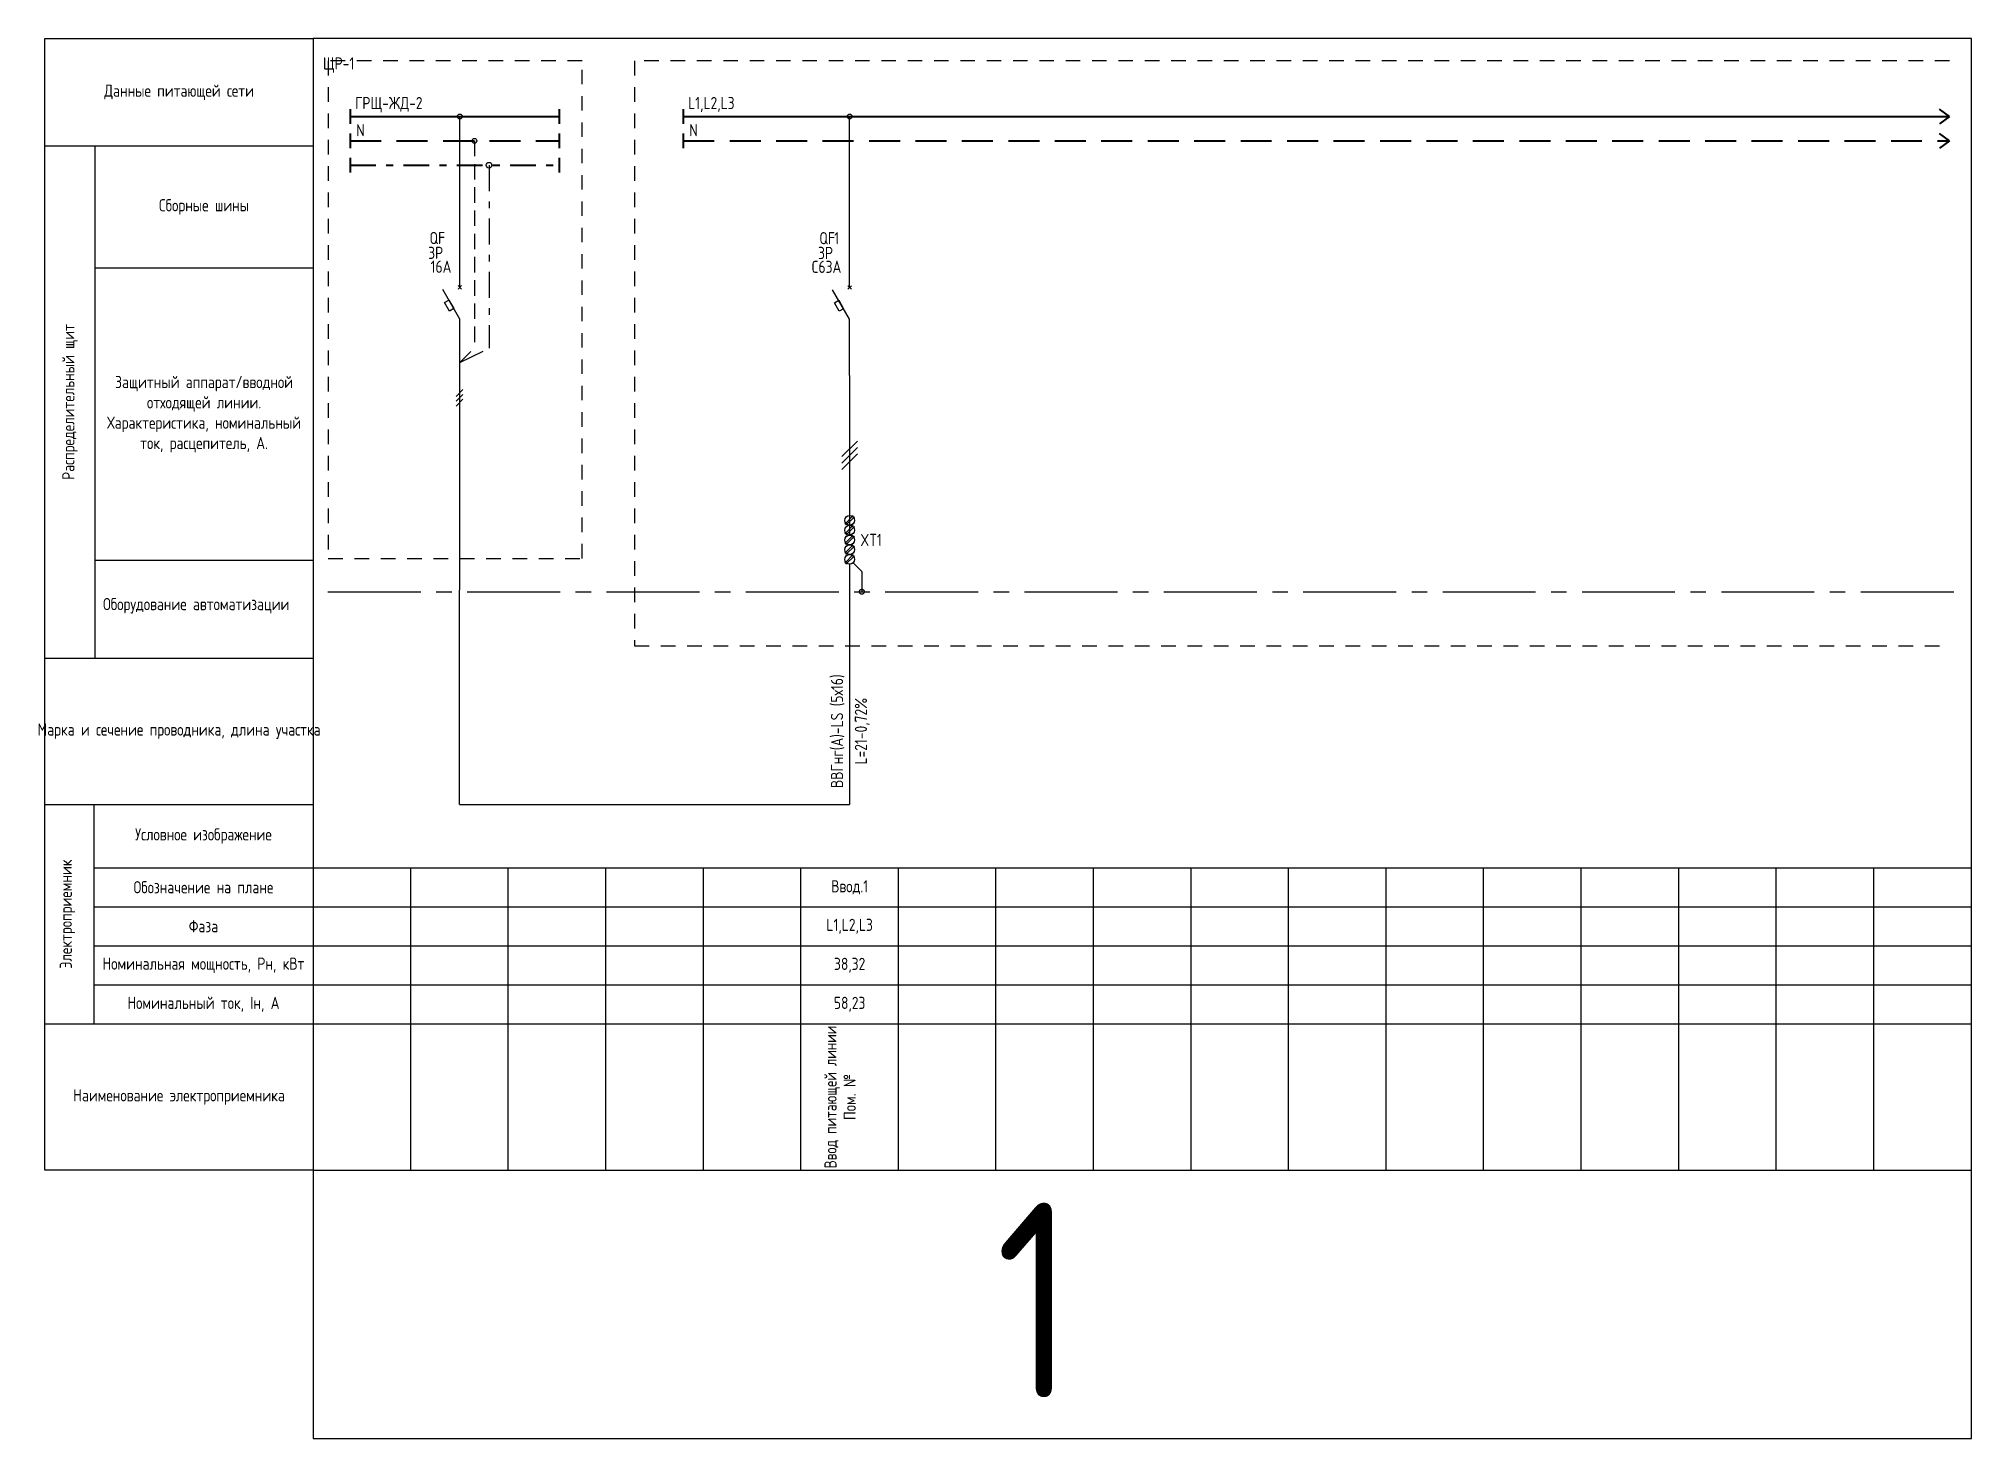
# Model space of a CAD drawing. Header units: millimetres. Extents: x -559267 to 5835, y 0 to 209897.
# Drawn here: x -1.3 to 395, y 1291 to 1578 of the extents above; entities that cross this region are included whole.
import ezdxf
from ezdxf.enums import TextEntityAlignment as Align

# ---------------------------------------------------------------- set-up
doc = ezdxf.new("R2010")
doc.units = ezdxf.units.MM
for name, pattern in [('CENTER2', [28.575, 19.05, -3.175, 3.175, -3.175]), ('HIDDEN2', [4.7625, 3.175, -1.5875]), ('JIS_02_0.7', [1.35, 0.75, -0.6]), ('Штрихштриховая', [10.936111, 5.291667, -2.116667, 1.411111, -2.116667])]:
    doc.linetypes.add(name, pattern=pattern)
for name, color, linetype in [('SX_BLOCKS', 7, 'Continuous'), ('SX_LINES', 7, 'Continuous'), ('SX_PE', 3, 'CENTER2'), ('SX_TABLE', 7, 'Continuous'), ('SX_TEXT', 7, 'Continuous')]:
    doc.layers.add(name, color=color, linetype=linetype)
doc.styles.add('SX_GOST', font='GOST2304A_0.ttf')
doc.styles.add('UNC_A', font='GOST2304A_0.ttf')
doc.styles.add('Unecom', font='GOST2304A_0.ttf', dxfattribs={"height": 2.5})

msp = doc.modelspace()

# ---------------------------------------------------------------- texts
at = {"layer": 'Defpoints', "color": 6, "insert": (194.97, 1339.31), "char_height": 40, "attachment_point": 1, "style": 'Unecom'}
msp.add_mtext_dynamic_manual_height_columns('1', width=99.9205, gutter_width=12.5, heights=[0], dxfattribs=at)
at = {"layer": 'SX_TEXT', "style": 'SX_GOST'}
msp.add_text('ЩР-1', height=2.5, dxfattribs=at).set_placement((57, 1571.66))

# ---------------------------------------------------------------- blocks, each defined once
blk = doc.blocks.new('_Боковик_схема Юником')
at = {"color": 0, "lineweight": -2, "ltscale": 3}
blk.add_lwpolyline([(0, 232), (55, 232), (55, 0), (0, 0)], close=True, dxfattribs=at)
for points in [[(0, 210), (55, 210), (55, 125), (10.26, 125)], [(10.26, 210), (10.26, 105)], [(10.26, 185), (55, 185)], [(0, 105), (55, 105)], [(0, 75), (55, 75)], [(10, 75), (10, 30)], [(10, 62), (51.77, 62)], [(10, 62), (55, 62)], [(10, 54), (55, 54)], [(10, 46), (55, 46)], [(10, 38), (55, 38)], [(0, 30), (55, 30)]]:
    blk.add_lwpolyline(points, dxfattribs=at)
at = {"color": 0, "lineweight": -2, "char_height": 2.5, "attachment_point": 5, "style": 'Unecom'}
for s, insert, width in [('Данные питающей сети', (27.5, 221), 55), ('Сборные шины', (32.63, 197.5), 44.7356), ('Защитный аппарат/вводной отходящей линии.\\PХарактеристика, номинальный ток, расцепитель, А.', (32.63, 155), 44.7356), ('Оборудование автоматизации', (31.02, 115.72), 37.8835), ('Марка и сечение проводника, длина участка', (27.5, 90), 55), ('Условное изображение', (32.5, 68.5), 45), ('Обозначение на плане', (32.5, 58), 45), ('Фаза', (32.5, 50), 45), ('Номинальная мощность, Рн, кВт', (32.5, 42), 45), ('Номинальный ток, Iн, А', (32.5, 34), 45), ('Наименование электроприемника', (27.5, 15), 55)]:
    blk.add_mtext(s, dxfattribs=dict(at, insert=insert, width=width))
at = {"color": 0, "lineweight": -2, "char_height": 2.5, "attachment_point": 5, "rotation": 90, "style": 'Unecom'}
for s, insert, width in [('Распределительный щит', (5.13, 157.5), 105), ('Электроприемник', (4.61, 52.5), 45)]:
    blk.add_mtext(s, dxfattribs=dict(at, insert=insert, width=width))
blk = doc.blocks.new('*U102')
at = {"linetype": 'ByBlock', "lineweight": 40}
for points in [[(0, 1.5), (0, -1.5)], [(0, 0), (42.85, 0)], [(42.85, 1.5), (42.85, -1.5)], [(0, -3.5), (0, -6.5)], [(42.85, -3.5), (42.85, -6.5)]]:
    blk.add_lwpolyline(points, dxfattribs=at)
at = {"color": 4, "linetype": 'HIDDEN2', "lineweight": 40, "ltscale": 2}
blk.add_lwpolyline([(0, -5), (42.85, -5)], dxfattribs=at)
at = {"insert": (1.24, -1.57), "char_height": 2.5, "attachment_point": 1, "style": 'UNC_A'}
blk.add_mtext_dynamic_manual_height_columns('N', width=3.8436, gutter_width=12.5, heights=[0], dxfattribs=at)
at = {"style": 'UNC_A'}
blk.add_attdef('ЛИНИЯ', (1, 1.5), '', height=2.5, dxfattribs=at)
blk = doc.blocks.new('*U104')
at = {"lineweight": 25}
for p, q in [((-0.7, -0.71), (0.7, 0.71)), ((-0.7, -1.71), (0.7, -0.29)), ((-0.7, -2.71), (0.7, -1.29))]:
    blk.add_line(p, q, dxfattribs=at)
blk = doc.blocks.new('*U122')
for p, q in [((0, -36.27), (0, -1.22)), ((0, -42.79), (-3.51, -36.72)), ((-0.35, -36.62), (0.35, -35.91)), ((0.35, -36.62), (-0.35, -35.91)), ((0, -54.31), (0, -42.79))]:
    blk.add_line(p, q)
at = {"color": 4, "linetype": 'HIDDEN2'}
for p in [(3, -6.22), (0, -51.65)]:
    blk.add_line(p, (3, -48.65), dxfattribs=at)
blk.add_lwpolyline([(-2.12, -41.12), (-3.12, -39.39), (-2.25, -38.89), (-1.25, -40.62)], close=True)
for centre in [(0, -1.22), (3, -6.22)]:
    blk.add_circle(centre, 0.5)
at = {"insert": (-6.21, -24.9), "char_height": 2.5, "attachment_point": 1, "style": 'Unecom'}
blk.add_mtext_dynamic_manual_height_columns('\\pxql;QF', width=5.7065, gutter_width=12.5, heights=[4.37], dxfattribs=at)
at = {"style": 'Unecom'}
blk.add_attdef('N', (-3.15, -27.4), '', height=2.5, dxfattribs=at)
for tag, p in [('P', (-3.4, -30.43)), ('A', (-1.7, -33.28))]:
    blk.add_attdef(tag, text='', height=2.5, dxfattribs=at).set_placement(p, align=Align.RIGHT)
blk = doc.blocks.new('SX_TCOL')
for p, q in [((-10, 62), (10, 62)), ((10, 0), (10, 62)), ((-10, 54), (10, 54)), ((-10, 46), (10, 46)), ((-10, 38), (10, 38)), ((-10, 30), (10, 30)), ((-10, 0), (10, 0))]:
    blk.add_line(p, q)
at = {"style": 'SX_GOST'}
for tag, p in [('CAB1', (-2.6, 90)), ('CAB2', (2.6, 90)), ('NAME1', (-3.6, 15)), ('NAME2', (0, 15)), ('NAME3', (3.6, 15))]:
    blk.add_attdef(tag, text='', height=2.5, rotation=90, dxfattribs=at).set_placement(p, align=Align.MIDDLE)
for tag, p in [('LINE', (0, 58)), ('PH', (0, 50)), ('POW', (0, 42)), ('CUR', (0, 34))]:
    blk.add_attdef(tag, text='', height=2.5, dxfattribs=at).set_placement(p, align=Align.MIDDLE)
blk = doc.blocks.new('*U466')
at = {"lineweight": 40}
for p, q in [((259.61, 0), (257.61, 1.5)), ((259.61, 0), (257.61, -1.5)), ((259.61, -5), (257.61, -3.5)), ((259.61, -5), (257.61, -6.5))]:
    blk.add_line(p, q, dxfattribs=at)
at = {"linetype": 'ByBlock', "lineweight": 40}
for points in [[(0, 1.5), (0, -1.5)], [(0, 0), (259.61, 0)], [(0, -3.5), (0, -6.5)]]:
    blk.add_lwpolyline(points, dxfattribs=at)
at = {"color": 4, "linetype": 'HIDDEN2', "lineweight": 40, "ltscale": 2}
blk.add_lwpolyline([(0, -5), (259.61, -5)], dxfattribs=at)
at = {"insert": (1.24, -1.57), "char_height": 2.5, "attachment_point": 1, "style": 'UNC_A'}
blk.add_mtext_dynamic_manual_height_columns('N', width=3.8436, gutter_width=12.5, heights=[0], dxfattribs=at)
at = {"style": 'UNC_A'}
blk.add_attdef('ЛИНИЯ', (1, 1.5), '', height=2.5, dxfattribs=at)
blk = doc.blocks.new('XT')
at = {"color": 32, "true_color": 0xcd6928}
for p, q in [((0.75, 0), (-1, -1.75)), ((1, -0.25), (-0.75, -2))]:
    blk.add_line(p, q, dxfattribs=at)
at = {"color": 5}
for p, q in [((0.75, -2), (-1, -3.75)), ((1, -2.25), (-0.75, -4))]:
    blk.add_line(p, q, dxfattribs=at)
at = {"color": 32, "true_color": 0xcd6928}
blk.add_circle((0, -1), 1, dxfattribs=at)
at = {"color": 5}
blk.add_circle((0, -3), 1, dxfattribs=at)
at = {"style": 'UNC_A'}
blk.add_attdef('1', (1.75, 0.11), '', height=2.5, dxfattribs=at)
blk = doc.blocks.new('SX_XTPE')
at = {"color": 3}
for p, q in [((0.753, 1.003), (-1.003, -0.753)), ((1.003, 0.753), (-0.753, -1.003))]:
    blk.add_line(p, q, dxfattribs=at)
blk.add_circle((0, 0), 1, dxfattribs=at)
blk = doc.blocks.new('SX_XT3')
at = {"color": 32, "true_color": 0xcd6928}
for p, q in [((0.7533, 4.0033), (-1.0033, 2.2467)), ((0.7533, 2.0033), (-1.0033, 0.2467)), ((1.0033, 3.7533), (-0.7533, 1.9967)), ((1.0033, 1.7533), (-0.7533, -0.0033))]:
    blk.add_line(p, q, dxfattribs=at)
for centre in [(0, 3), (0, 1)]:
    blk.add_circle(centre, 1, dxfattribs=at)
blk = doc.blocks.new('*U472')
for p, q in [((0, -36.27), (0, -1.19)), ((0, -42.79), (-3.51, -36.72)), ((-0.35, -36.62), (0.35, -35.91)), ((0.35, -36.62), (-0.35, -35.91)), ((0, -54.31), (0, -42.79))]:
    blk.add_line(p, q)
blk.add_lwpolyline([(-2.12, -41.12), (-3.12, -39.39), (-2.25, -38.89), (-1.25, -40.62)], close=True)
blk.add_circle((0, -1.19), 0.5)
at = {"insert": (-6.21, -24.9), "char_height": 2.5, "attachment_point": 1, "style": 'Unecom'}
blk.add_mtext_dynamic_manual_height_columns('\\pxql;QF', width=5.7065, gutter_width=12.5, heights=[4.37], dxfattribs=at)
at = {"style": 'Unecom'}
blk.add_attdef('N', (-3.15, -27.4), '', height=2.5, dxfattribs=at)
for tag, p in [('P', (-3.4, -30.43)), ('A', (-1.7, -33.28))]:
    blk.add_attdef(tag, text='', height=2.5, dxfattribs=at).set_placement(p, align=Align.RIGHT)

# ---------------------------------------------------------------- linework, layer by layer
at = {"color": 6}
msp.add_lwpolyline([(395, 1577.99), (55, 1577.99), (55, 1290.99), (395, 1290.99), (395, 1577.99)], dxfattribs=at)
at = {"linetype": 'JIS_02_0.7', "ltscale": 4}
for points in [[(110.16, 1573.46), (58.09, 1573.46), (58.09, 1471.43), (110.16, 1471.43), (110.16, 1573.46)], [(390.5, 1573.46), (120.87, 1573.46), (120.87, 1453.46), (390.5, 1453.46)]]:
    msp.add_lwpolyline(points, dxfattribs=at)
at = {"lineweight": 40}
for points in [[(62.58, 1553.54), (62.58, 1550.54)], [(105.43, 1553.54), (105.43, 1550.54)]]:
    msp.add_lwpolyline(points, dxfattribs=at)
at = {"color": 3, "linetype": 'Штрихштриховая', "lineweight": 40}
msp.add_lwpolyline([(62.58, 1552.04), (105.43, 1552.04)], dxfattribs=at)
at = {"color": 3, "linetype": 'Штрихштриховая'}
for points in [[(91.06, 1552.04), (91.06, 1514.51)], [(85.06, 1511.61), (91.06, 1514.51)]]:
    msp.add_lwpolyline(points, dxfattribs=at)
for points in [[(85, 1420.99), (85.06, 1508.95)], [(85, 1420.99), (165, 1420.99)]]:
    msp.add_lwpolyline(points)
at = {"color": 0, "linetype": 'ByBlock', "lineweight": -3}
msp.add_circle((91.06, 1552.04), 0.575, dxfattribs=at)
at = {"layer": 'SX_LINES'}
for p, q in [((165, 1508.95), (165, 1476.21)), ((163.4, 1492.28), (166.6, 1495.48)), ((163.4, 1490.98), (166.6, 1494.18)), ((163.4, 1489.68), (166.6, 1492.88)), ((165, 1470.21), (165, 1420.99))]:
    msp.add_line(p, q, dxfattribs=at)
at = {"layer": 'SX_PE'}
for p, q in [((165.7, 1470.51), (167.5, 1468.71)), ((167.5, 1468.71), (167.5, 1464.59)), ((58, 1464.59), (394, 1464.59))]:
    msp.add_line(p, q, dxfattribs=at)
msp.add_circle((167.5, 1464.59), 0.5, dxfattribs=at)

# ---------------------------------------------------------------- block references
at = {"lineweight": -3}
msp.add_blockref('_Боковик_схема Юником', (0, 1345.99), dxfattribs=at)
msp.add_blockref('*U102', (62.58, 1562.04)).add_auto_attribs({'ЛИНИЯ': 'ГРЩ-ЖД-2'})
at = {"color": 1}
ref = msp.add_blockref('*U122', (85.06, 1563.26), dxfattribs=at)
ref.add_attrib('P', '3P', dxfattribs={"height": 2.5, "style": 'Unecom'}).set_placement((81.66, 1532.82), align=Align.RIGHT)
ref.add_attrib('A', '16А', dxfattribs={"height": 2.5, "style": 'Unecom'}).set_placement((83.35, 1529.98), align=Align.RIGHT)
msp.add_blockref('*U104', (85, 1505.35))
at = {"layer": 'SX_BLOCKS'}
msp.add_blockref('*U472', (165, 1563.23), dxfattribs=at).add_auto_attribs({'N': '1', 'P': '3P', 'A': 'C63А'})
for name, p in [('SX_XT3', (165, 1476.21)), ('SX_XTPE', (165, 1471.21))]:
    msp.add_blockref(name, p, dxfattribs=at)
ref = msp.add_blockref('XT', (165, 1476.21), dxfattribs=at)
ref.add_attrib('1', 'XT1', (167.2, 1473.96), dxfattribs={"layer": '0', "height": 2.5, "style": 'UNC_A'})
at = {"layer": 'SX_LINES'}
msp.add_blockref('*U466', (130.88, 1562.04), dxfattribs=at).add_auto_attribs({'ЛИНИЯ': 'L1,L2,L3'})
at = {"layer": 'SX_TABLE'}
for name, p in [('_Боковик_схема Юником', (0, 1345.99)), ('SX_TCOL', (65, 1345.99)), ('SX_TCOL', (85, 1345.99)), ('SX_TCOL', (105, 1345.99)), ('SX_TCOL', (125, 1345.99)), ('SX_TCOL', (145, 1345.99)), ('SX_TCOL', (185, 1345.99)), ('SX_TCOL', (205, 1345.99)), ('SX_TCOL', (225, 1345.99)), ('SX_TCOL', (245, 1345.99)), ('SX_TCOL', (265, 1345.99)), ('SX_TCOL', (285, 1345.99)), ('SX_TCOL', (305, 1345.99)), ('SX_TCOL', (325, 1345.99)), ('SX_TCOL', (345, 1345.99)), ('SX_TCOL', (365, 1345.99)), ('SX_TCOL', (385, 1345.99))]:
    msp.add_blockref(name, p, dxfattribs=at)
ref = msp.add_blockref('SX_TCOL', (165, 1345.99), dxfattribs=at)
ref.add_attrib('NAME1', 'Ввод питающей линии', dxfattribs={"layer": '0', "height": 2.5, "rotation": 90, "style": 'SX_GOST', "width": 0.972403}).set_placement((161.4, 1360.99), align=Align.MIDDLE)
ref.add_attrib('NAME2', 'Пом. №', dxfattribs={"layer": '0', "height": 2.5, "rotation": 90, "style": 'SX_GOST'}).set_placement((165, 1360.99), align=Align.MIDDLE)
ref.add_attrib('CUR', '58,23', dxfattribs={"layer": '0', "height": 2.5, "style": 'SX_GOST'}).set_placement((165, 1379.99), align=Align.MIDDLE)
ref.add_attrib('POW', '38,32', dxfattribs={"layer": '0', "height": 2.5, "style": 'SX_GOST'}).set_placement((165, 1387.99), align=Align.MIDDLE)
ref.add_attrib('PH', 'L1,L2,L3', dxfattribs={"layer": '0', "height": 2.5, "style": 'SX_GOST'}).set_placement((165, 1395.99), align=Align.MIDDLE)
ref.add_attrib('LINE', 'Ввод.1', dxfattribs={"layer": '0', "height": 2.5, "style": 'SX_GOST'}).set_placement((165, 1403.99), align=Align.MIDDLE)
ref.add_attrib('CAB1', 'ВВГнг(А)-LS (5х16)', dxfattribs={"layer": '0', "height": 2.5, "rotation": 90, "style": 'SX_GOST'}).set_placement((162.4, 1435.99), align=Align.MIDDLE)
ref.add_attrib('CAB2', 'L=21-0,72%', dxfattribs={"layer": '0', "height": 2.5, "rotation": 90, "style": 'SX_GOST'}).set_placement((167.6, 1435.99), align=Align.MIDDLE)

msp.set_redraw_order([(e.dxf.handle, doc.entitydb.next_handle()) for e in msp.query("TEXT MTEXT ATTDEF DIMENSION ARC_DIMENSION")])  # texts and dimensions are drawn at this point

doc.saveas('drawing.dxf')
